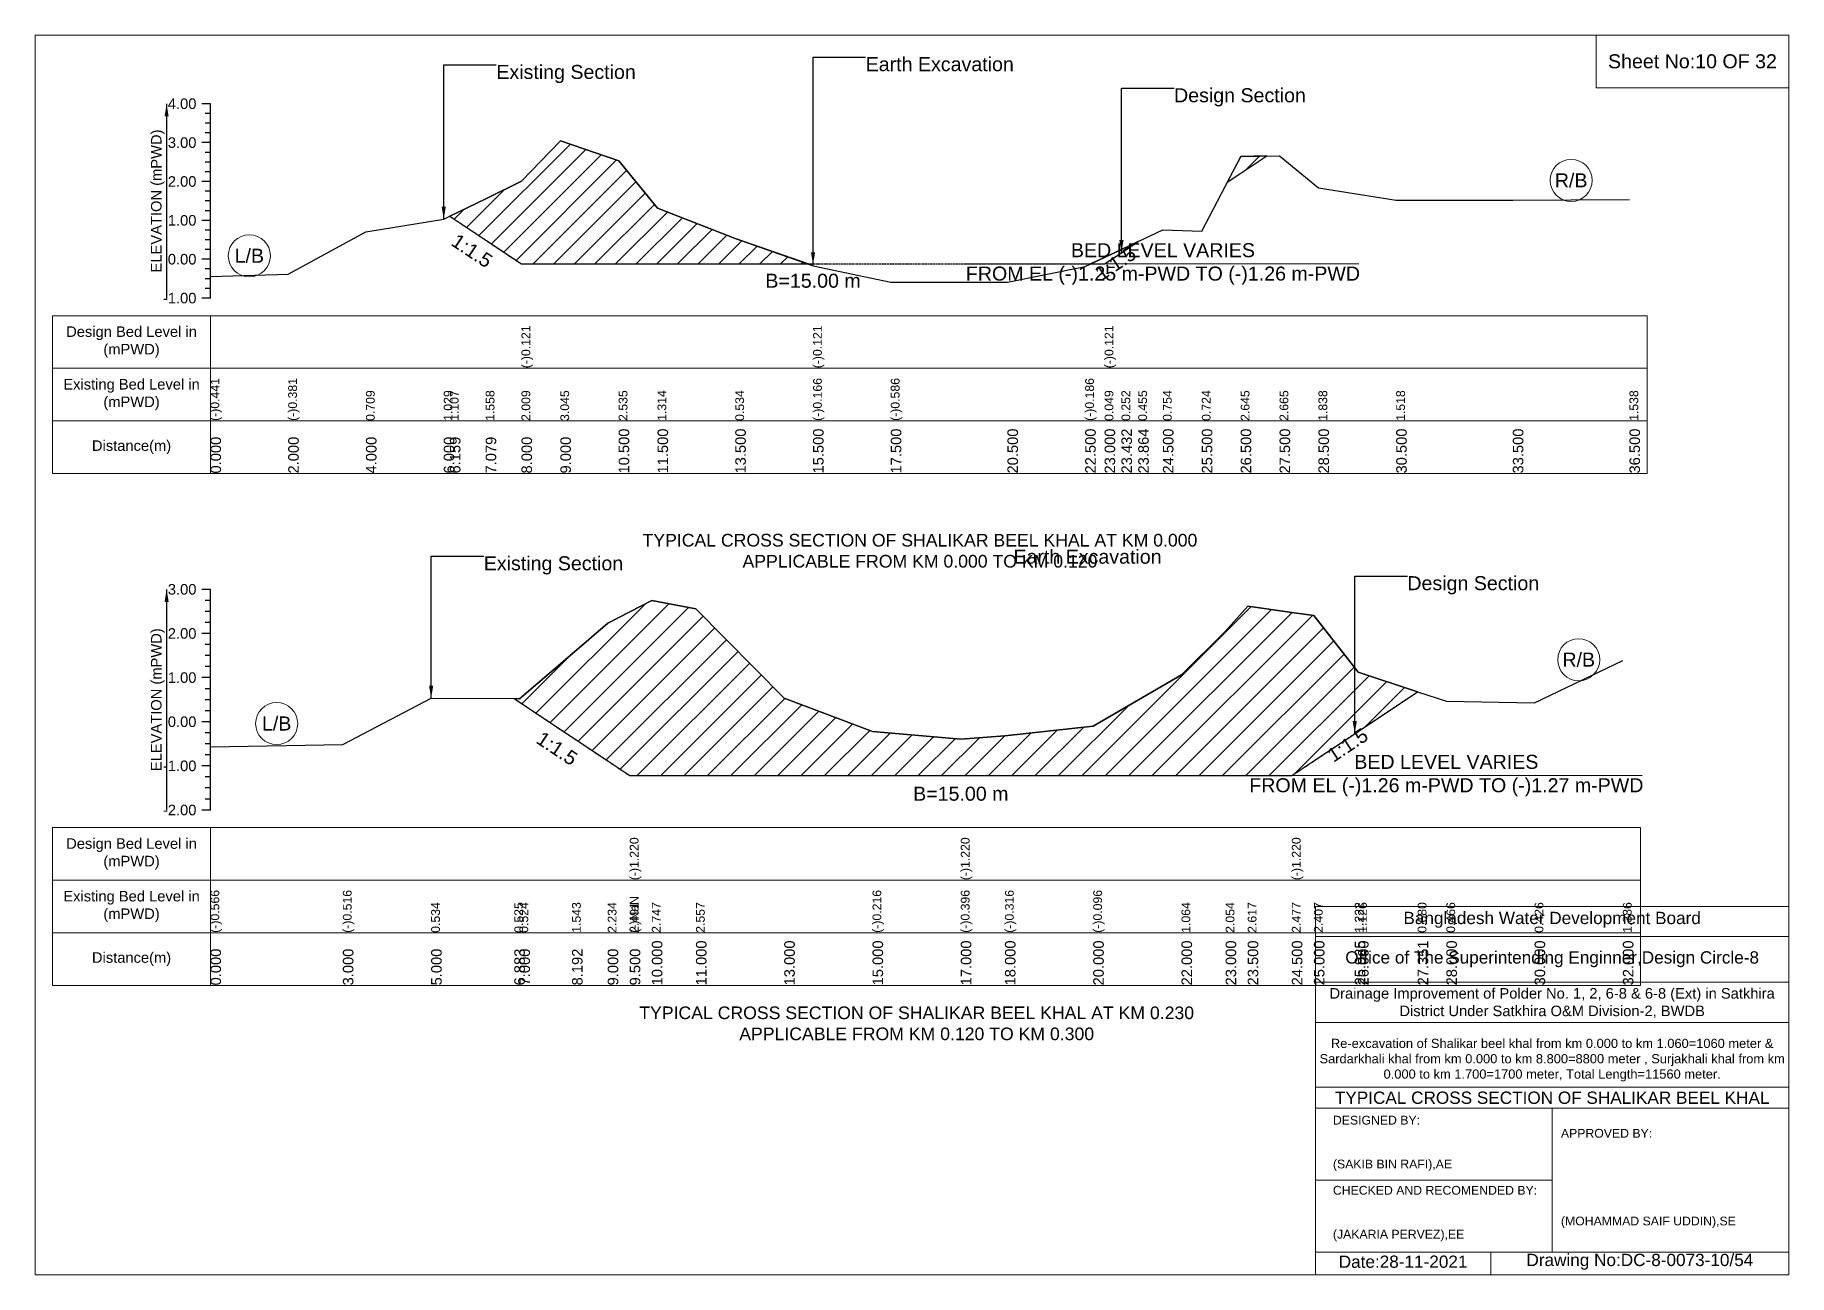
# Model space of a CAD drawing. Header units: inches. Extents: x 93000 to 416000, y -4242 to 0.
# Drawn here: x 190000 to 196000, y -4242 to 0 of the extents above; entities that cross this region are included whole.
import ezdxf

# ---------------------------------------------------------------- set-up
doc = ezdxf.new("R2010")
doc.units = ezdxf.units.IN
doc.header["$LTSCALE"] = 7
doc.header["$MEASUREMENT"] = 0
doc.linetypes.add('DASHED', pattern=[0.75, 0.5, -0.25])
for name, color, linetype, lineweight in [('Cross section Data Border', 7, 'Continuous', 9), ('Cross Section Labels', 7, 'Continuous', 9), ('Design_Bed_Level for Xsection', 7, 'DASHED', 25), ('Existing_Bed_Level for Xsection', 7, 'Continuous', 25), ('Long Section Labels', 7, 'Continuous', 9)]:
    doc.layers.add(name, color=color, linetype=linetype, lineweight=lineweight)
doc.styles.get("Standard").update_dxf_attribs({"font": 'arial.ttf'})
doc.dimstyles.get("Standard").update_dxf_attribs({"dimtxt": 0.18, "dimasz": 0.18, "dimexe": 0.18, "dimexo": 0.0625, "dimgap": 0.09, "dimtad": 0, "dimtih": 1, "dimtoh": 1, "dimdec": 4, "dimzin": 0, "dimdsep": 46, "dimtxsty": 'Standard', "dimcen": 0.09, "dimadec": 0, "dimazin": 0, "dimtfac": 1, "dimtdec": 4, "dimtofl": 0, "dimtmove": 0, "dimatfit": 3, "dimfxl": 0, "dimtolj": 1, "dimtzin": 0, "dimarcsym": 0})

msp = doc.modelspace()

# ---------------------------------------------------------------- texts
at = {"layer": 'Cross section Data Border', "attachment_point": 5}
for s, insert, char_height in [('Sheet No:10 OF 32', (195670, -90), 48), ('Bangladesh Water Development Board', (195190, -3027), 42), ('Office of The Superintending Enginner,Design Circle-8', (195190, -3162), 42)]:
    msp.add_mtext(s, dxfattribs=dict(at, insert=insert, char_height=char_height))
at = {"layer": 'Cross section Data Border'}
for s, insert, char_height, width, attachment_point in [('Design Bed Level in (mPWD)', (190330, -1050.1), 36, 480, 5), ('Existing Bed Level in (mPWD)', (190330, -1230.1), 36, 480, 5), ('Distance(m)', (190330, -1410.1), 36, 480, 5), ('Design Bed Level in (mPWD)', (190330, -2801.5), 36, 480, 5), ('Existing Bed Level in (mPWD)', (190330, -2981.5), 36, 480, 5), ('Distance(m)', (190330, -3161.5), 36, 480, 5), ('Drainage Improvement of Polder No. 1, 2, 6-8 & 6-8 (Ext) in Satkhira District Under Satkhira O&M Division-2, BWDB', (195190, -3312), 36, 1680, 5), ('Re-excavation of Shalikar beel khal from km 0.000 to km 1.060=1060 meter & Sardarkhali khal from km 0.000 to km 8.800=8800 meter , Surjakhali khal from km 0.000 to km 1.700=1700 meter, Total Length=11560 meter.', (195190, -3507), 31.4683, 1620, 5), ('TYPICAL CROSS SECTION OF SHALIKAR BEEL KHAL', (195190, -3636), 42, 1680, 5), ('DESIGNED BY:\\P\\P\\P(SAKIB BIN RAFI),AE', (194440, -3792), 30, 840, 4), ('APPROVED BY:\\P\\P\\P\\P\\P\\P(MOHAMMAD SAIF UDDIN),SE', (195220, -3912), 30, 840, 4), ('CHECKED AND RECOMENDED BY:\\P\\P\\P(JAKARIA PERVEZ),EE', (194440, -4032), 30, 840, 4), ('Date:28-11-2021', (194680, -4197), 42, 840, 5), ('Drawing No:DC-8-0073-10/54', (195490, -4197), 42, 1320, 5)]:
    msp.add_mtext(s, dxfattribs=dict(at, insert=insert, char_height=char_height, width=width, attachment_point=attachment_point))
at = {"layer": 'Cross Section Labels'}
for s, insert, char_height, attachment_point in [('Existing Section', (191578, -102.1), 48, 1), ('Earth Excavation', (192841.5, -75.5), 48, 1), ('Design Section', (193896.5, -181.9), 48, 1), ('R/B', (195255, -497.3), 48, 5), ('BED LEVEL VARIES \\PFROM EL (-)1.25 m-PWD TO (-)1.26 m-PWD', (193858.5, -783.2), 48, 5), ('L/B', (190733, -755.2), 48, 5), ('B=15.00 m', (192661.5, -816.4), 48, 2), ('TYPICAL CROSS SECTION OF SHALIKAR BEEL KHAL AT KM 0.000\\PAPPLICABLE FROM KM 0.000 TO KM 0.120', (193027.2, -1764.5), 43.2, 5), ('Existing Section', (191535, -1783.3), 48, 1), ('Earth Excavation', (193347, -1760.6), 48, 1), ('Design Section', (194694.7, -1851.2), 48, 1), ('R/B', (195281, -2137.2), 48, 5), ('L/B', (190826.5, -2355.7), 48, 5), ('BED LEVEL VARIES \\PFROM EL (-)1.26 m-PWD TO (-)1.27 m-PWD', (194828, -2533.8), 48, 5), ('B=15.00 m', (193167, -2571.5), 48, 2), ('TYPICAL CROSS SECTION OF SHALIKAR BEEL KHAL AT KM 0.230\\PAPPLICABLE FROM KM 0.120 TO KM 0.300', (193016, -3381.5), 43.2, 5)]:
    msp.add_mtext(s, dxfattribs=dict(at, insert=insert, char_height=char_height, attachment_point=attachment_point))
at = {"layer": 'Cross Section Labels', "char_height": 48, "attachment_point": 2}
for insert, rotation in [((191508.3, -718.1), 326.30993), ((193683.2, -761.5), 33.69007), ((191799.2, -2420.9), 326.30993), ((194477, -2409.2), 33.69007)]:
    msp.add_mtext('1:1.5', dxfattribs=dict(at, insert=insert, rotation=rotation))
at = {"layer": 'Existing_Bed_Level for Xsection', "char_height": 36, "attachment_point": 6}
for s, insert in [('4.00', (190552, -235.1)), ('3.00', (190552, -368.1)), ('2.00', (190552, -501.1)), ('1.00', (190552, -634.1)), ('0.00', (190552, -767.1)), ('-1.00', (190552, -900.1)), ('3.00', (190552, -1896.5)), ('2.00', (190552, -2047.5)), ('1.00', (190552, -2198.5)), ('0.00', (190552, -2349.5)), ('-1.00', (190552, -2500.5)), ('-2.00', (190552, -2651.5))]:
    msp.add_mtext(s, dxfattribs=dict(at, insert=insert))
at = {"layer": 'Existing_Bed_Level for Xsection', "char_height": 36, "attachment_point": 5, "rotation": 90}
for insert in [(190420, -567.6), (190420, -2274)]:
    msp.add_mtext('ELEVATION (mPWD)', dxfattribs=dict(at, insert=insert))
at = {"layer": 'Long Section Labels', "attachment_point": 1, "rotation": 90}
for s, insert, char_height in [('(-)0.121', (191664, -1140.1), 30), ('(-)0.121', (192661.5, -1140.1), 30), ('(-)0.121', (193659, -1140.1), 30), ('(-)0.441', (190600, -1320.1), 30), ('(-)0.381', (190866, -1320.1), 30), ('(-)0.166', (192661.5, -1320.1), 30), ('(-)0.166', (192661.5, -1320.1), 30), ('(-)0.166', (192661.5, -1320.1), 30), ('(-)0.586', (192927.5, -1320.1), 30), ('(-)0.586', (192927.5, -1320.1), 30), ('(-)0.186', (193592.5, -1320.1), 30), ('0.709', (191132, -1320.1), 30), ('1.029', (191398, -1320.1), 30), ('1.107', (191419.1, -1320.1), 30), ('1.558', (191541.5, -1320.1), 30), ('2.009', (191664, -1320.1), 30), ('2.009', (191664, -1320.1), 30), ('2.009', (191664, -1320.1), 30), ('3.045', (191797, -1320.1), 30), ('2.535', (191996.5, -1320.1), 30), ('1.314', (192129.5, -1320.1), 30), ('0.534', (192395.5, -1320.1), 30), ('0.049', (193659, -1320.1), 30), ('0.049', (193659, -1320.1), 30), ('0.049', (193659, -1320.1), 30), ('0.252', (193716.5, -1320.1), 30), ('0.455', (193774, -1320.1), 30), ('0.754', (193858.5, -1320.1), 30), ('0.724', (193991.5, -1320.1), 30), ('2.645', (194124.5, -1320.1), 30), ('2.665', (194257.5, -1320.1), 30), ('1.838', (194390.5, -1320.1), 30), ('1.518', (194656.5, -1320.1), 30), ('1.518', (194656.5, -1320.1), 30), ('1.538', (195454.5, -1320.1), 30), ('0.000', (190600, -1500.1), 36), ('2.000', (190866, -1500.1), 36), ('4.000', (191132, -1500.1), 36), ('6.000', (191398, -1500.1), 36), ('6.159', (191419.1, -1500.1), 36), ('7.079', (191541.5, -1500.1), 36), ('8.000', (191664, -1500.1), 36), ('8.000', (191664, -1500.1), 36), ('8.000', (191664, -1500.1), 36), ('9.000', (191797, -1500.1), 36), ('10.500', (191996.5, -1500.1), 36), ('11.500', (192129.5, -1500.1), 36), ('13.500', (192395.5, -1500.1), 36), ('15.500', (192661.5, -1500.1), 36), ('15.500', (192661.5, -1500.1), 36), ('15.500', (192661.5, -1500.1), 36), ('17.500', (192927.5, -1500.1), 36), ('20.500', (193326.5, -1500.1), 36), ('22.500', (193592.5, -1500.1), 36), ('23.000', (193659, -1500.1), 36), ('23.000', (193659, -1500.1), 36), ('23.000', (193659, -1500.1), 36), ('23.432', (193716.5, -1500.1), 36), ('23.864', (193774, -1500.1), 36), ('24.500', (193858.5, -1500.1), 36), ('25.500', (193991.5, -1500.1), 36), ('26.500', (194124.5, -1500.1), 36), ('27.500', (194257.5, -1500.1), 36), ('28.500', (194390.5, -1500.1), 36), ('30.500', (194656.5, -1500.1), 36), ('33.500', (195055.5, -1500.1), 36), ('36.500', (195454.5, -1500.1), 36), ('(-)1.220', (192034.5, -2891.5), 30), ('(-)1.220', (193167, -2891.5), 30), ('(-)1.220', (194299.5, -2891.5), 30), ('(-)0.566', (190600, -3071.5), 30), ('(-)0.516', (191053, -3071.5), 30), ('(-)0.216', (192865, -3071.5), 30), ('(-)0.396', (193167, -3071.5), 30), ('(-)0.396', (193167, -3071.5), 30), ('(-)0.316', (193318, -3071.5), 30), ('(-)0.096', (193620, -3071.5), 30), ('0.534', (191355, -3071.5), 30), ('0.534', (191355, -3071.5), 30), ('0.525', (191639.4, -3071.5), 30), ('0.524', (191657, -3071.5), 30), ('1.543', (191836.9, -3071.5), 30), ('2.234', (191959, -3071.5), 30), ('(-)NaN', (192034.5, -3071.5), 30), ('(-)NaN', (192034.5, -3071.5), 30), ('(-)NaN', (192034.5, -3071.5), 30), ('2.491', (192034.5, -3071.5), 30), ('2.491', (192034.5, -3071.5), 30), ('2.747', (192110, -3071.5), 30), ('2.557', (192261, -3071.5), 30), ('1.064', (193922, -3071.5), 30), ('2.054', (194073, -3071.5), 30), ('2.617', (194148.5, -3071.5), 30), ('2.477', (194299.5, -3071.5), 30), ('2.477', (194299.5, -3071.5), 30), ('2.407', (194375, -3071.5), 30), ('1.222', (194514.7, -3071.5), 30), ('1.126', (194526, -3071.5), 30), ('0.680', (194729.9, -3071.5), 30), ('0.466', (194828, -3071.5), 30), ('0.426', (195130, -3071.5), 30), ('1.386', (195432, -3071.5), 30), ('10.000', (192110, -3251.5), 36), ('11.000', (192261, -3251.5), 36), ('13.000', (192563, -3251.5), 36), ('15.000', (192865, -3251.5), 36), ('17.000', (193167, -3251.5), 36), ('17.000', (193167, -3251.5), 36), ('17.000', (193167, -3251.5), 36), ('18.000', (193318, -3251.5), 36), ('20.000', (193620, -3251.5), 36), ('22.000', (193922, -3251.5), 36), ('23.000', (194073, -3251.5), 36), ('23.500', (194148.5, -3251.5), 36), ('24.500', (194299.5, -3251.5), 36), ('24.500', (194299.5, -3251.5), 36), ('24.500', (194299.5, -3251.5), 36), ('25.000', (194375, -3251.5), 36), ('25.925', (194514.7, -3251.5), 36), ('26.000', (194526, -3251.5), 36), ('27.351', (194729.9, -3251.5), 36), ('28.000', (194828, -3251.5), 36), ('30.000', (195130, -3251.5), 36), ('32.000', (195432, -3251.5), 36), ('0.000', (190600, -3251.5), 36), ('3.000', (191053, -3251.5), 36), ('5.000', (191355, -3251.5), 36), ('6.883', (191639.4, -3251.5), 36), ('7.000', (191657, -3251.5), 36), ('8.192', (191836.9, -3251.5), 36), ('9.000', (191959, -3251.5), 36), ('9.500', (192034.5, -3251.5), 36), ('9.500', (192034.5, -3251.5), 36), ('9.500', (192034.5, -3251.5), 36)]:
    msp.add_mtext(s, dxfattribs=dict(at, insert=insert, char_height=char_height))

# ---------------------------------------------------------------- hatches: boundary and pattern name
at = {"layer": 'Existing_Bed_Level for Xsection'}
h = msp.add_hatch(dxfattribs=at)
h.set_pattern_fill('ANSI31', color=256, scale=399, style=0)
h.paths.add_polyline_path([(191419.1, -619.9), (191541.5, -701.5), (191664, -783.2), (191797, -783.2), (191996.5, -783.2), (192129.5, -783.2), (192395.5, -783.2), (192644.4, -783.2), (192395.5, -696), (192129.5, -592.3), (191996.5, -429.9), (191797, -362.1), (191664, -499.9), (191541.5, -559.9)])
h = msp.add_hatch(dxfattribs=at)
h.set_pattern_fill('ANSI31', color=256, scale=399, style=0)
h.paths.add_polyline_path([(194078.6, -503.4), (194124.5, -472.8), (194213.5, -413.5), (194124.5, -415.3)])
h = msp.add_hatch(dxfattribs=at)
h.set_pattern_fill('ANSI31', color=256, scale=399, style=0)
h.paths.add_polyline_path([(193610.9, -783.2), (193659, -783.2), (193716.5, -744.8), (193774, -706.5), (193716.5, -733.5), (193659, -760.5)])
h = msp.add_hatch(dxfattribs=at)
h.set_pattern_fill('ANSI31', color=256, scale=453, style=0)
h.paths.add_polyline_path([(191639.4, -2270.3), (191657, -2282.1), (191836.9, -2402), (191959, -2483.4), (192034.5, -2533.8), (192110, -2533.8), (192261, -2533.8), (192563, -2533.8), (192865, -2533.8), (193167, -2533.8), (193318, -2533.8), (193620, -2533.8), (193922, -2533.8), (194073, -2533.8), (194148.5, -2533.8), (194299.5, -2533.8), (194375, -2483.4), (194514.7, -2390.3), (194526, -2382.8), (194729.9, -2246.8), (194526, -2179.5), (194514.7, -2165), (194375, -1986.1), (194299.5, -1975.5), (194148.5, -1954.4), (194073, -2039.4), (193922, -2188.9), (193620, -2364), (193318, -2397.2), (193167, -2409.3), (192865, -2382.2), (192563, -2268.9), (192261, -1963.4), (192110, -1934.7), (192034.5, -1973.5), (191959, -2012.2), (191836.9, -2116.6), (191657, -2270.4)])

# ---------------------------------------------------------------- linework, layer by layer
at = {"layer": 'Cross section Data Border'}
for points in [[(190000, 0), (196000, 0), (196000, -4242), (190000, -4242)], [(195340, 0), (196000, 0), (196000, -180), (195340, -180)], [(190060, -960.1), (195514.5, -960.1), (195514.5, -1500.1), (190060, -1500.1)], [(190060, -2711.5), (195492, -2711.5), (195492, -3251.5), (190060, -3251.5)]]:
    msp.add_lwpolyline(points, close=True, dxfattribs=at)
for points in [[(190600, -960.1), (190600, -1500.1)], [(190060, -1140.1), (195514.5, -1140.1)], [(190060, -1320.1), (195514.5, -1320.1)], [(190600, -2711.5), (190600, -3251.5)], [(190060, -2891.5), (195492, -2891.5)], [(194380, -4242), (194380, -2982), (196000, -2982)], [(190060, -3071.5), (195492, -3071.5)], [(194380, -3084), (196000, -3084)], [(194380, -3240), (196000, -3240)], [(194380, -3378), (196000, -3378)], [(194380, -3600), (196000, -3600)], [(194380, -3672), (196000, -3672)], [(195190, -3672), (195190, -4164)], [(194380, -3918), (195190, -3918)], [(194380, -4164), (196000, -4164)], [(194980, -4164), (194980, -4242)]]:
    msp.add_lwpolyline(points, dxfattribs=at)
at = {"layer": 'Cross Section Labels'}
for points in [[(193188.7, -783.2), (194528.3, -783.2)], [(194158.2, -2533.8), (195497.8, -2533.8)]]:
    msp.add_lwpolyline(points, dxfattribs=at)
for centre in [(195255, -497.3), (190733, -755.2), (195281, -2137.2), (190826.5, -2355.7)]:
    msp.add_circle(centre, 72, dxfattribs=at)
at = {"layer": 'Design_Bed_Level for Xsection'}
for points in [[(191419.1, -619.9), (191541.5, -701.5), (191664, -783.2), (192661.5, -783.2), (193659, -783.2), (193716.5, -744.8), (193774, -706.5)], [(191639.4, -2270.3), (191836.9, -2402), (192034.5, -2533.8), (193167, -2533.8), (194299.5, -2533.8), (194514.7, -2390.3), (194729.9, -2246.8)]]:
    msp.add_lwpolyline(points, dxfattribs=at)
at = {"layer": 'Existing_Bed_Level for Xsection'}
for points in [[(190600, -235.1), (190570, -235.1)], [(190600, -900.1), (190600, -767.1), (190600, -634.1), (190600, -501.1), (190600, -368.1), (190600, -235.1)], [(190600, -268.3), (190582, -268.3)], [(190600, -301.6), (190582, -301.6)], [(190600, -334.8), (190582, -334.8)], [(190600, -368.1), (190570, -368.1)], [(190600, -401.3), (190582, -401.3)], [(190600, -825.7), (190866, -817.7), (191132, -672.8), (191398, -630.2), (191419.1, -619.9), (191541.5, -559.9), (191664, -499.9), (191664, -499.9), (191797, -362.1), (191996.5, -429.9), (192129.5, -592.3), (192395.5, -696), (192661.5, -789.1), (192661.5, -789.1), (192927.5, -845), (193326.5, -845), (193592.5, -791.8), (193659, -760.5), (193659, -760.5), (193716.5, -733.5), (193774, -706.5), (193858.5, -666.8), (193991.5, -670.8), (194124.5, -415.3), (194257.5, -412.6), (194390.5, -522.6), (194656.5, -565.2), (195055.5, -565.2), (195454.5, -562.5)], [(190600, -434.6), (190582, -434.6)], [(190600, -467.8), (190582, -467.8)], [(190600, -501.1), (190570, -501.1)], [(190600, -534.3), (190582, -534.3)], [(190600, -567.6), (190582, -567.6)], [(190600, -634.1), (190570, -634.1)], [(190600, -600.8), (190582, -600.8)], [(190600, -667.3), (190582, -667.3)], [(190600, -700.6), (190582, -700.6)], [(190600, -767.1), (190570, -767.1)], [(190600, -733.8), (190582, -733.8)], [(190600, -800.3), (190582, -800.3)], [(190600, -833.6), (190582, -833.6)], [(190600, -866.8), (190582, -866.8)], [(190600, -900.1), (190570, -900.1)], [(190600, -1896.5), (190570, -1896.5)], [(190600, -2651.5), (190600, -2500.5), (190600, -2349.5), (190600, -2198.5), (190600, -2047.5), (190600, -1896.5)], [(190600, -1934.3), (190582, -1934.3)], [(190600, -1972), (190582, -1972)], [(190600, -2435), (191053, -2427.4), (191355, -2268.9), (191639.4, -2270.3), (191657, -2270.4), (191836.9, -2116.6), (191959, -2012.2), (192034.5, -1973.5), (192034.5, -1973.5), (192110, -1934.7), (192261, -1963.4), (192563, -2268.9), (192865, -2382.2), (193167, -2409.3), (193167, -2409.3), (193318, -2397.2), (193620, -2364), (193922, -2188.9), (194073, -2039.4), (194148.5, -1954.4), (194299.5, -1975.5), (194299.5, -1975.5), (194375, -1986.1), (194514.7, -2165), (194526, -2179.5), (194729.9, -2246.8), (194828, -2279.2), (195130, -2285.2), (195432, -2140.2)], [(190600, -2009.8), (190582, -2009.8)], [(190600, -2047.5), (190570, -2047.5)], [(190600, -2085.3), (190582, -2085.3)], [(190600, -2123), (190582, -2123)], [(190600, -2198.5), (190570, -2198.5)], [(190600, -2160.8), (190582, -2160.8)], [(190600, -2236.3), (190582, -2236.3)], [(190600, -2274), (190582, -2274)], [(190600, -2311.8), (190582, -2311.8)], [(190600, -2349.5), (190570, -2349.5)], [(190600, -2387.3), (190582, -2387.3)], [(190600, -2425), (190582, -2425)], [(190600, -2500.5), (190570, -2500.5)], [(190600, -2462.8), (190582, -2462.8)], [(190600, -2538.3), (190582, -2538.3)], [(190600, -2576), (190582, -2576)], [(190600, -2613.8), (190582, -2613.8)], [(190600, -2651.5), (190570, -2651.5)]]:
    msp.add_lwpolyline(points, dxfattribs=at)
for points in [[(191419.1, -619.9), (191541.5, -701.5), (191664, -783.2), (191664, -783.2), (191797, -783.2), (191996.5, -783.2), (192129.5, -783.2), (192395.5, -783.2), (192644.4, -783.2), (192395.5, -696), (192129.5, -592.3), (191996.5, -429.9), (191797, -362.1), (191664, -499.9), (191664, -499.9), (191541.5, -559.9)], [(194078.6, -503.4), (194124.5, -472.8), (194213.5, -413.5), (194124.5, -415.3)], [(193610.9, -783.2), (193659, -783.2), (193659, -783.2), (193716.5, -744.8), (193774, -706.5), (193774, -706.5), (193774, -706.5), (193716.5, -733.5), (193659, -760.5), (193659, -760.5)], [(191639.4, -2270.3), (191639.4, -2270.3), (191657, -2282.1), (191836.9, -2402), (191959, -2483.4), (192034.5, -2533.8), (192034.5, -2533.8), (192110, -2533.8), (192261, -2533.8), (192563, -2533.8), (192865, -2533.8), (193167, -2533.8), (193167, -2533.8), (193318, -2533.8), (193620, -2533.8), (193922, -2533.8), (194073, -2533.8), (194148.5, -2533.8), (194299.5, -2533.8), (194299.5, -2533.8), (194375, -2483.4), (194514.7, -2390.3), (194526, -2382.8), (194729.9, -2246.8), (194729.9, -2246.8), (194729.9, -2246.8), (194526, -2179.5), (194514.7, -2165), (194375, -1986.1), (194299.5, -1975.5), (194299.5, -1975.5), (194148.5, -1954.4), (194073, -2039.4), (193922, -2188.9), (193620, -2364), (193318, -2397.2), (193167, -2409.3), (193167, -2409.3), (192865, -2382.2), (192563, -2268.9), (192261, -1963.4), (192110, -1934.7), (192034.5, -1973.5), (192034.5, -1973.5), (191959, -2012.2), (191836.9, -2116.6), (191657, -2270.4), (191639.4, -2270.3)]]:
    msp.add_lwpolyline(points, close=True, dxfattribs=at)

msp.set_redraw_order([(e.dxf.handle, doc.entitydb.next_handle()) for e in msp.query("TEXT MTEXT ATTDEF DIMENSION ARC_DIMENSION")])  # texts and dimensions are drawn at this point

# ---------------------------------------------------------------- leaders
at = {"layer": 'Cross Section Labels', "annotation_type": 0, "has_hookline": 1, "hookline_direction": 0}
for points, text_width in [([(191398, -630.2), (191398, -102.1), (191577.9, -102.1)], 467.2), ([(192661.5, -786.1), (192661.5, -75.5), (192841.4, -75.5)], 497), ([(193716.5, -744.8), (193716.5, -181.9), (193896.4, -181.9)], 441.2), ([(191355, -2268.9), (191355, -1783.3), (191534.9, -1783.3)], 467.2), ([(194514.7, -2390.3), (194514.7, -1851.2), (194694.6, -1851.2)], 441.2)]:
    msp.add_leader(points, dimstyle='Standard', override={"dimasz": 43.2}, dxfattribs=dict(at, text_width=text_width))
at = {"layer": 'Existing_Bed_Level for Xsection'}
for points in [[(190450, -235.1), (190450, -900.1)], [(190450, -1896.5), (190450, -2651.5)]]:
    msp.add_leader(points, dimstyle='Standard', override={"dimasz": 43.2}, dxfattribs=at)

doc.saveas('drawing.dxf')
